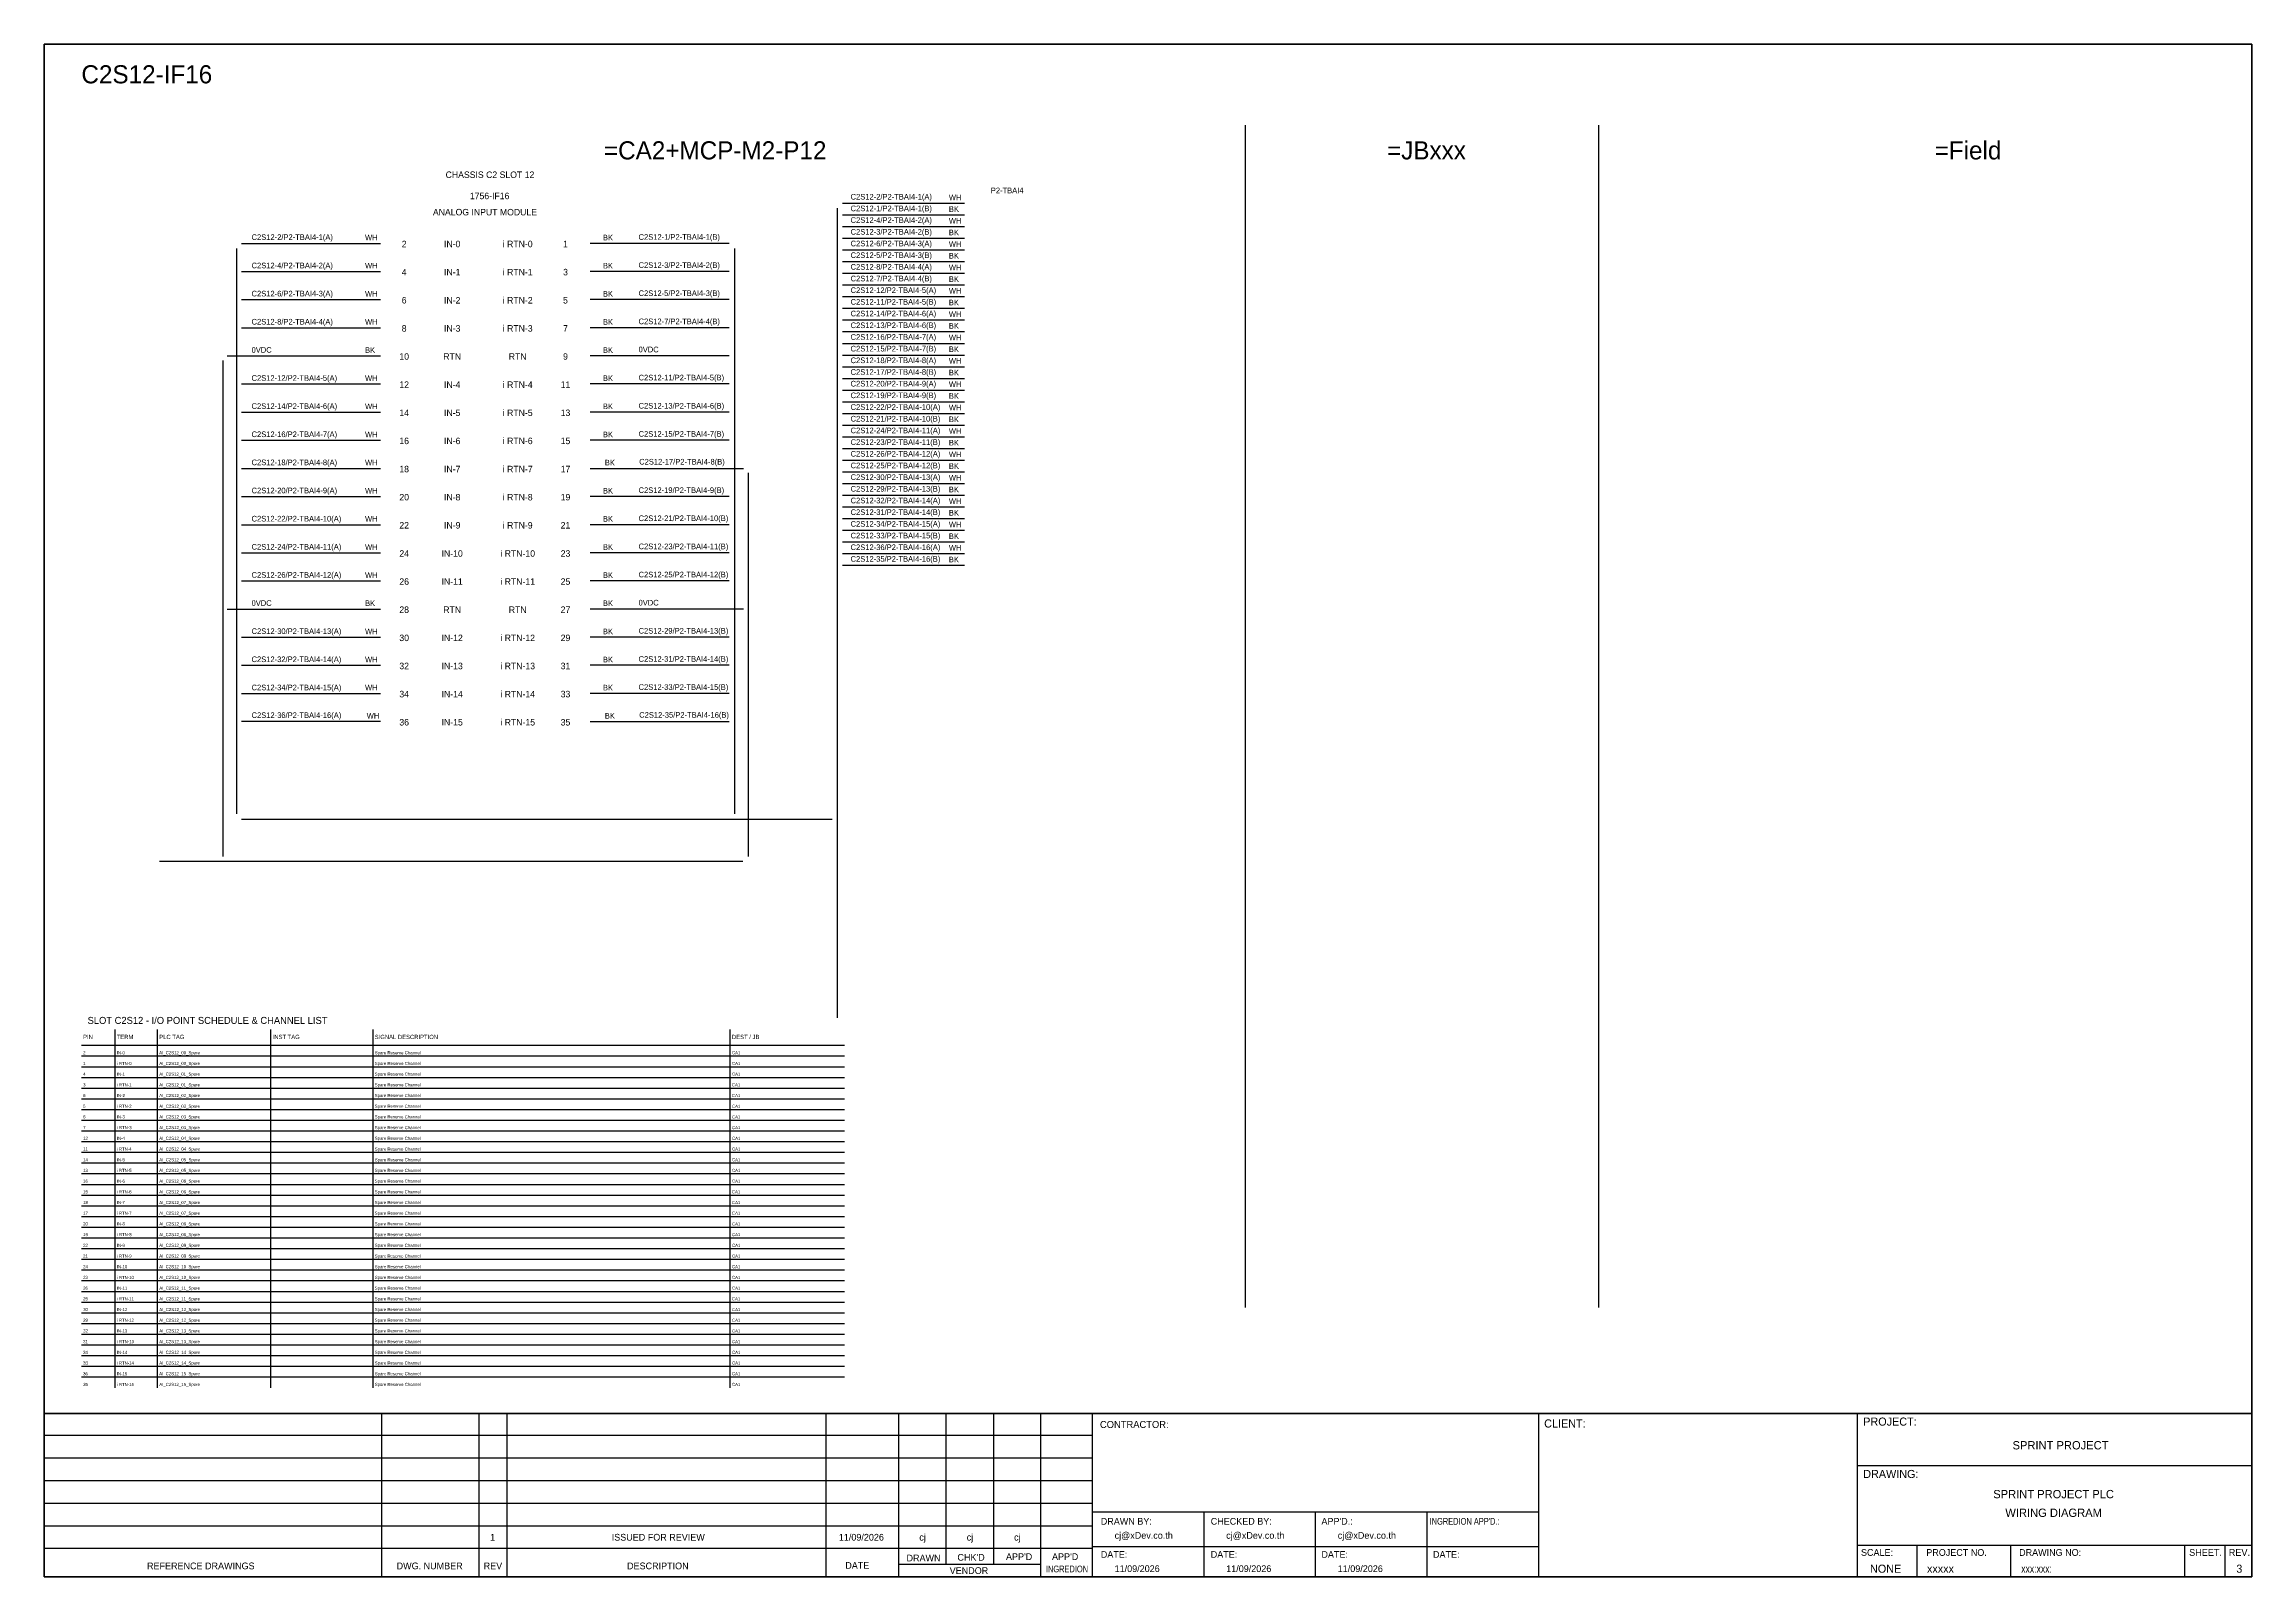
# Model space of a CAD drawing. Header units: metres. Extents: x 0 to 54213, y 0 to 2704.
# Drawn here: x 16773 to 20667, y 0 to 2704 of the extents above; entities that cross this region are included whole.
import ezdxf
from ezdxf.enums import TextEntityAlignment as Align

# ---------------------------------------------------------------- set-up
doc = ezdxf.new("R2010")
doc.units = ezdxf.units.M

msp = doc.modelspace()

# ---------------------------------------------------------------- linework, layer by layer
at = {"ltscale": 25.4}
for p, q in [((18180.9, 2403.1), (18396.3, 2403.1)), ((17981.4, 2352.7), (17736.1, 2352.7)), ((18180.9, 2361.9), (18396.3, 2361.9)), ((17981.4, 2303.1), (17736.1, 2303.1)), ((18180.9, 2320.6), (18396.3, 2320.6)), ((18180.9, 2279.4), (18396.3, 2279.4)), ((17981.4, 2253.5), (17736.1, 2253.5)), ((18180.9, 2238.2), (18396.3, 2238.2)), ((17981.4, 2203.8), (17736.1, 2203.8)), ((18180.9, 2197), (18396.3, 2197)), ((17096.1, 2154.2), (17366.6, 2154.2)), ((17981.4, 2154.2), (17736.1, 2154.2)), ((18180.9, 2155.7), (18396.3, 2155.7)), ((17981.4, 2104.6), (17736.1, 2104.6)), ((18180.9, 2114.5), (18396.3, 2114.5)), ((18180.9, 2073.3), (18396.3, 2073.3)), ((17981.4, 2055), (17736.1, 2055)), ((18180.9, 2032.1), (18396.3, 2032.1)), ((17981.4, 2005.3), (17736.1, 2005.3)), ((18180.9, 1990.8), (18396.3, 1990.8)), ((17736.1, 1955.7), (18006.6, 1955.7)), ((18180.9, 1949.6), (18396.3, 1949.6)), ((18180.9, 1908.4), (18396.3, 1908.4)), ((17981.4, 1906.1), (17736.1, 1906.1)), ((17981.4, 1856.4), (17736.1, 1856.4)), ((18180.9, 1867.2), (18396.3, 1867.2)), ((17981.4, 1806.8), (17736.1, 1806.8)), ((18180.9, 1825.9), (18396.3, 1825.9)), ((17981.4, 1757.2), (17736.1, 1757.2)), ((18180.9, 1784.7), (18396.3, 1784.7)), ((17096.1, 1707.5), (17366.6, 1707.5)), ((18006.6, 1707.5), (17736.1, 1707.5)), ((17981.4, 1657.9), (17736.1, 1657.9)), ((17981.4, 1608.3), (17736.1, 1608.3)), ((17981.4, 1558.6), (17736.1, 1558.6)), ((17736.1, 1509), (17981.4, 1509))]:
    msp.add_line(p, q, dxfattribs=at)
at = {"color": 7}
for p, q in [((16838.9, 937.9), (18184.7, 937.9)), ((16898.2, 333.8), (16898.2, 965.9)), ((16973.2, 333.8), (16973.2, 965.9)), ((17173.2, 333.8), (17173.2, 965.9)), ((17353.2, 333.8), (17353.2, 965.9)), ((17983.2, 333.8), (17983.2, 965.9))]:
    msp.add_line(p, q, dxfattribs=at)
at = {"color": 8}
for p, q in [((16838.9, 919), (18184.7, 919)), ((16838.9, 900.1), (18184.7, 900.1)), ((16838.9, 881.3), (18184.7, 881.3)), ((16838.9, 862.4), (18184.7, 862.4)), ((16838.9, 843.5), (18184.7, 843.5)), ((16838.9, 824.6), (18184.7, 824.6)), ((16838.9, 805.8), (18184.7, 805.8)), ((16838.9, 786.9), (18184.7, 786.9)), ((16838.9, 768), (18184.7, 768)), ((16838.9, 749.1), (18184.7, 749.1)), ((16838.9, 730.2), (18184.7, 730.2)), ((16838.9, 711.4), (18184.7, 711.4)), ((16838.9, 692.5), (18184.7, 692.5)), ((16838.9, 673.6), (18184.7, 673.6)), ((16838.9, 654.7), (18184.7, 654.7)), ((16838.9, 635.9), (18184.7, 635.9)), ((16838.9, 617), (18184.7, 617)), ((16838.9, 598.1), (18184.7, 598.1)), ((16838.9, 579.2), (18184.7, 579.2)), ((16838.9, 560.3), (18184.7, 560.3)), ((16838.9, 541.5), (18184.7, 541.5)), ((16838.9, 522.6), (18184.7, 522.6)), ((16838.9, 503.7), (18184.7, 503.7)), ((16838.9, 484.8), (18184.7, 484.8)), ((16838.9, 465.9), (18184.7, 465.9)), ((16838.9, 447.1), (18184.7, 447.1)), ((16838.9, 428.2), (18184.7, 428.2)), ((16838.9, 409.3), (18184.7, 409.3)), ((16838.9, 390.4), (18184.7, 390.4)), ((16838.9, 371.6), (18184.7, 371.6)), ((16838.9, 352.7), (18184.7, 352.7))]:
    msp.add_line(p, q, dxfattribs=at)
at = {"color": 4}
for p, q in [((20075.5, 56.1), (20075.5, 0)), ((20240.8, 56.1), (20240.8, 0))]:
    msp.add_line(p, q, dxfattribs=at)
at = {"color": 4, "ltscale": 0.5}
for p, q in [((20547.9, 56.1), (20547.9, 0)), ((20547.9, 56.1), (20547.9, 0)), ((20619.1, 56.1), (20619.1, 0)), ((20619.1, 56.1), (20619.1, 0))]:
    msp.add_line(p, q, dxfattribs=at)
at = {"layer": 'GT_1', "color": 4}
for p, q in [((17368.6, 0), (17368.6, 288.2)), ((17540.5, 0), (17540.5, 288.2)), ((17589.6, 0), (17589.6, 288.2)), ((18152.3, 0), (18152.3, 288.2)), ((18280.6, 0), (18280.6, 288.2)), ((18364.2, 21.8), (18364.2, 288.2)), ((18447.7, 21.8), (18447.7, 288.2)), ((18531, 0), (18531, 288.2)), ((18622, 0), (18622, 288.2)), ((19409, 0), (19409, 288.2)), ((19971.3, 0), (19971.3, 288.2)), ((19971.3, 0), (19971.3, 288.2)), ((19971.3, 0), (19971.3, 288.2)), ((18622, 249.3), (16773.2, 249.3)), ((18622, 209.5), (16773.2, 209.5)), ((18622, 169.6), (16773.2, 169.6)), ((18622, 129.7), (16773.2, 129.7)), ((18622, 89.7), (16773.2, 89.7)), ((19409, 114.3), (18622, 114.3)), ((18818.8, 0), (18818.8, 114.3)), ((19015.5, 0), (19015.5, 114.3)), ((19212.3, 0), (19212.3, 114.3)), ((18621.9, 49.8), (16773.2, 49.8)), ((19409, 52.9), (18622, 52.9)), ((19971.3, 56.1), (20666.5, 56.1)), ((18531, 21.8), (18280.6, 21.8))]:
    msp.add_line(p, q, dxfattribs=at)
at = {"layer": 'HELPPOINT', "color": 4, "lineweight": 35}
for p, q in [((16773.2, 0), (16773.2, 2704.2)), ((16773.2, 2704.2), (20666.5, 2704.2)), ((16773.2, 0), (16773.2, 2704.2)), ((16773.2, 2704.2), (20666.5, 2704.2)), ((20666.5, 2704.2), (20666.5, 0)), ((20666.5, 2704.2), (20666.5, 0)), ((20666.5, 0), (16773.2, 0)), ((20666.5, 0), (16773.2, 0))]:
    msp.add_line(p, q, dxfattribs=at)
at = {"layer": 'HELPPOINT', "color": 4}
for p, q in [((19971.3, 196.6), (20666.5, 196.6)), ((19971.3, 196.6), (20666.5, 196.6)), ((19971.3, 56.1), (20666.5, 56.1))]:
    msp.add_line(p, q, dxfattribs=at)
at = {"layer": 'IE-WIRE', "color": 4, "ltscale": 25.4}
for p, q in [((18171.8, 2414.6), (18171.8, 986.1)), ((18180.9, 2423.7), (18396.3, 2423.7)), ((18180.9, 2382.5), (18396.3, 2382.5)), ((17112.2, 2343.6), (17112.2, 1346.2)), ((17121.4, 2352.7), (17366.6, 2352.7)), ((17990.5, 2343.6), (17990.5, 1346.2)), ((18180.9, 2341.2), (18396.3, 2341.2)), ((17121.4, 2303.1), (17366.6, 2303.1)), ((18180.9, 2300), (18396.3, 2300)), ((18180.9, 2258.8), (18396.3, 2258.8)), ((17121.4, 2253.5), (17366.6, 2253.5)), ((17121.4, 2203.8), (17366.6, 2203.8)), ((18180.9, 2217.6), (18396.3, 2217.6)), ((18180.9, 2176.3), (18396.3, 2176.3)), ((17121.4, 2104.6), (17366.6, 2104.6)), ((18180.9, 2135.1), (18396.3, 2135.1)), ((18180.9, 2093.9), (18396.3, 2093.9)), ((17121.4, 2055), (17366.6, 2055)), ((18180.9, 2052.7), (18396.3, 2052.7)), ((17121.4, 2005.3), (17366.6, 2005.3)), ((18180.9, 2011.5), (18396.3, 2011.5)), ((17121.4, 1955.7), (17366.6, 1955.7)), ((18180.9, 1970.2), (18396.3, 1970.2)), ((18180.9, 1929), (18396.3, 1929)), ((17121.4, 1906.1), (17366.6, 1906.1)), ((18180.9, 1887.8), (18396.3, 1887.8)), ((17121.4, 1856.4), (17366.6, 1856.4)), ((18180.9, 1846.6), (18396.3, 1846.6)), ((17121.4, 1806.8), (17366.6, 1806.8)), ((18180.9, 1805.3), (18396.3, 1805.3)), ((17121.4, 1757.2), (17366.6, 1757.2)), ((17121.4, 1657.9), (17366.6, 1657.9)), ((17121.4, 1608.3), (17366.6, 1608.3)), ((17121.4, 1558.6), (17366.6, 1558.6)), ((17366.6, 1509), (17121.4, 1509))]:
    msp.add_line(p, q, dxfattribs=at)
at = {"layer": 'IE-WIRE', "color": 7, "ltscale": 25.4}
for p, q in [((17088.1, 2146.2), (17088.1, 1270.9)), ((18014.6, 1947.7), (18014.6, 1270.9)), ((18005.6, 1262), (16976.6, 1262))]:
    msp.add_line(p, q, dxfattribs=at)
at = {"layer": 'IE-WIRE', "color": 4}
msp.add_line((17121.3, 1337), (18162.6, 1337), dxfattribs=at)
at = {"layer": 'MEMBER', "color": 4, "lineweight": 35}
msp.add_line((16773.2, 288.2), (20666.5, 288.2), dxfattribs=at)
msp.add_line((16773.2, 288.2), (20666.5, 288.2), dxfattribs=at)
at = {"layer": 'MEMBER', "color": 4}
for p, q in [((19971.3, 196.6), (20666.5, 196.6)), ((19971.3, 196.6), (20666.5, 196.6)), ((19971.3, 56.1), (20666.5, 56.1)), ((19971.3, 56.1), (20666.5, 56.1))]:
    msp.add_line(p, q, dxfattribs=at)
at = {"layer": 'x01001-FrameArea'}
for p, q in [((18891.4, 2561.5), (18891.4, 475)), ((19514.5, 2561.5), (19514.5, 475))]:
    msp.add_line(p, q, dxfattribs=at)

# ---------------------------------------------------------------- texts
at = {"color": 2}
msp.add_text('C2S12-IF16', height=32, dxfattribs=at).set_placement((16838.9, 2635))
for s, height, p in [('=CA2+MCP-M2-P12', 32, (17956.6, 2516.8)), ('=JBxxx', 32, (19210.9, 2516.8)), ('=Field', 32, (20166, 2516.8)), ('CHASSIS C2 SLOT 12', 11.441, (17559.4, 2473.8)), ('1756-IF16', 11.44, (17558.8, 2436.4)), ('ANALOG INPUT MODULE', 11.441, (17550.6, 2407.8)), ('2', 11.4, (17408.1, 2351.6)), ('IN-0', 11.44, (17492.8, 2351.6)), ('i RTN-0', 11.44, (17608.3, 2351.6)), ('1', 11.4, (17692.6, 2351.6)), ('4', 11.4, (17408.1, 2302)), ('IN-1', 11.44, (17492.8, 2302)), ('i RTN-1', 11.44, (17608.3, 2302)), ('3', 11.4, (17692.6, 2302)), ('6', 11.4, (17408.1, 2252.3)), ('IN-2', 11.44, (17492.8, 2252.3)), ('i RTN-2', 11.44, (17608.3, 2252.3)), ('5', 11.4, (17692.6, 2252.3)), ('8', 11.4, (17408.1, 2202.7)), ('IN-3', 11.44, (17492.8, 2202.7)), ('i RTN-3', 11.44, (17608.3, 2202.7)), ('7', 11.4, (17692.6, 2202.7)), ('10', 11.44, (17408.1, 2153.1)), ('RTN', 11.44, (17492.8, 2153.1)), ('RTN', 11.44, (17608.3, 2153.1)), ('9', 11.4, (17692.6, 2153.1)), ('12', 11.44, (17408.1, 2103.4)), ('IN-4', 11.44, (17492.8, 2103.4)), ('i RTN-4', 11.44, (17608.3, 2103.4)), ('11', 11.44, (17692.6, 2103.4)), ('14', 11.44, (17408.1, 2053.8)), ('IN-5', 11.44, (17492.8, 2053.8)), ('i RTN-5', 11.44, (17608.3, 2053.8)), ('13', 11.44, (17692.6, 2053.8)), ('16', 11.44, (17408.1, 2004.2)), ('IN-6', 11.44, (17492.8, 2004.2)), ('i RTN-6', 11.44, (17608.3, 2004.2)), ('15', 11.44, (17692.6, 2004.2)), ('18', 11.44, (17408.1, 1954.5)), ('IN-7', 11.44, (17492.8, 1954.5)), ('i RTN-7', 11.44, (17608.3, 1954.5)), ('17', 11.44, (17692.6, 1954.5)), ('20', 11.44, (17408.1, 1904.9)), ('IN-8', 11.44, (17492.8, 1904.9)), ('i RTN-8', 11.44, (17608.3, 1904.9)), ('19', 11.44, (17692.6, 1904.9)), ('22', 11.44, (17408.1, 1855.3)), ('IN-9', 11.44, (17492.8, 1855.3)), ('i RTN-9', 11.44, (17608.3, 1855.3)), ('21', 11.44, (17692.6, 1855.3)), ('24', 11.44, (17408.1, 1805.6)), ('IN-10', 11.44, (17492.8, 1805.6)), ('i RTN-10', 11.44, (17608.3, 1805.6)), ('23', 11.44, (17692.6, 1805.6)), ('26', 11.44, (17408.1, 1756)), ('IN-11', 11.44, (17492.8, 1756)), ('i RTN-11', 11.44, (17608.3, 1756)), ('25', 11.44, (17692.6, 1756)), ('28', 11.44, (17408.1, 1706.4)), ('RTN', 11.44, (17492.8, 1706.4)), ('RTN', 11.44, (17608.3, 1706.4)), ('27', 11.44, (17692.6, 1706.4)), ('30', 11.44, (17408.1, 1656.7)), ('IN-12', 11.44, (17492.8, 1656.7)), ('i RTN-12', 11.44, (17608.3, 1656.7)), ('29', 11.44, (17692.6, 1656.7)), ('32', 11.44, (17408.1, 1607.1)), ('IN-13', 11.44, (17492.8, 1607.1)), ('i RTN-13', 11.44, (17608.3, 1607.1)), ('31', 11.44, (17692.6, 1607.1)), ('34', 11.44, (17408.1, 1557.5)), ('IN-14', 11.44, (17492.8, 1557.5)), ('i RTN-14', 11.44, (17608.3, 1557.5)), ('33', 11.44, (17692.6, 1557.5)), ('36', 11.44, (17408.1, 1507.8)), ('IN-15', 11.44, (17492.8, 1507.8)), ('i RTN-15', 11.44, (17608.3, 1507.8)), ('35', 11.44, (17692.6, 1507.8))]:
    msp.add_text(s, height=height, dxfattribs=at).set_placement(p, align=Align.MIDDLE_CENTER)
at = {"color": 4}
for s, height, p in [('C2S12-2/P2-TBAI4-1(A)', 9.949, (18195.4, 2430)), ('WH', 9.95, (18368.7, 2428.9)), ('C2S12-4/P2-TBAI4-2(A)', 9.949, (18195.4, 2388.8)), ('WH', 9.95, (18368.7, 2387.7)), ('C2S12-2/P2-TBAI4-1(A)', 9.949, (17139, 2358.7)), ('WH', 9.95, (17339.1, 2358)), ('C2S12-6/P2-TBAI4-3(A)', 9.949, (18195.4, 2347.5)), ('WH', 9.95, (18368.7, 2346.5)), ('C2S12-4/P2-TBAI4-2(A)', 9.949, (17139, 2308.7)), ('WH', 9.95, (17339.1, 2308.4)), ('C2S12-8/P2-TBAI4-4(A)', 9.949, (18195.4, 2306.3)), ('WH', 9.95, (18368.7, 2305.3)), ('C2S12-6/P2-TBAI4-3(A)', 9.949, (17139, 2259.1)), ('WH', 9.95, (17339.1, 2258.7)), ('C2S12-12/P2-TBAI4-5(A)', 9.949, (18195.4, 2265.1)), ('WH', 9.95, (18368.7, 2264.1)), ('C2S12-8/P2-TBAI4-4(A)', 9.949, (17139, 2209.5)), ('C2S12-14/P2-TBAI4-6(A)', 9.949, (18195.4, 2223.9)), ('WH', 9.95, (18368.7, 2222.8)), ('WH', 9.95, (17339.1, 2209.1)), ('C2S12-16/P2-TBAI4-7(A)', 9.949, (18195.4, 2182.6)), ('WH', 9.95, (18368.7, 2181.6)), ('C2S12-18/P2-TBAI4-8(A)', 9.949, (18195.4, 2141.4)), ('WH', 9.95, (18368.7, 2140.4)), ('C2S12-12/P2-TBAI4-5(A)', 9.949, (17139, 2110.2)), ('WH', 9.95, (17339.1, 2109.8)), ('C2S12-20/P2-TBAI4-9(A)', 9.949, (18195.4, 2100.2)), ('WH', 9.95, (18368.7, 2099.2)), ('C2S12-14/P2-TBAI4-6(A)', 9.949, (17139, 2060.6)), ('WH', 9.95, (17339.1, 2060.2)), ('C2S12-22/P2-TBAI4-10(A)', 9.949, (18195.4, 2059)), ('WH', 9.95, (18368.7, 2057.9)), ('C2S12-24/P2-TBAI4-11(A)', 9.949, (18195.4, 2017.7)), ('WH', 9.95, (18368.7, 2016.7)), ('C2S12-16/P2-TBAI4-7(A)', 9.949, (17139, 2010.9)), ('WH', 9.95, (17339.1, 2010.6)), ('C2S12-26/P2-TBAI4-12(A)', 9.949, (18195.4, 1976.5)), ('C2S12-18/P2-TBAI4-8(A)', 9.949, (17139, 1961.3)), ('WH', 9.95, (17339.1, 1960.9)), ('WH', 9.95, (18368.7, 1975.5)), ('C2S12-20/P2-TBAI4-9(A)', 9.949, (17139, 1911.7)), ('WH', 9.95, (17339.1, 1911.3)), ('C2S12-30/P2-TBAI4-13(A)', 9.949, (18195.4, 1935.3)), ('WH', 9.95, (18368.7, 1934.3)), ('C2S12-22/P2-TBAI4-10(A)', 9.949, (17139, 1862)), ('WH', 9.95, (17339.1, 1861.7)), ('C2S12-32/P2-TBAI4-14(A)', 9.949, (18195.4, 1894.1)), ('WH', 9.95, (18368.7, 1893)), ('C2S12-34/P2-TBAI4-15(A)', 9.949, (18195.4, 1852.8)), ('WH', 9.95, (18368.7, 1851.8)), ('C2S12-24/P2-TBAI4-11(A)', 9.949, (17139, 1812.4)), ('WH', 9.95, (17339.1, 1812)), ('C2S12-36/P2-TBAI4-16(A)', 9.949, (18195.4, 1811.6)), ('WH', 9.95, (18368.7, 1810.6)), ('C2S12-26/P2-TBAI4-12(A)', 9.949, (17139, 1762.8)), ('WH', 9.95, (17339.1, 1762.4)), ('C2S12-30/P2-TBAI4-13(A)', 9.949, (17139, 1663.5)), ('WH', 9.95, (17339.1, 1663.1)), ('C2S12-32/P2-TBAI4-14(A)', 9.949, (17139, 1613.9)), ('WH', 9.95, (17339.1, 1613.5)), ('C2S12-34/P2-TBAI4-15(A)', 9.949, (17139, 1564.2)), ('WH', 9.95, (17339.1, 1563.9)), ('C2S12-36/P2-TBAI4-16(A)', 9.949, (17139, 1515.3)), ('WH', 9.95, (17342.1, 1514.2))]:
    msp.add_text(s, height=height, dxfattribs=at).set_placement(p)
for s, height, p in [('C2S12-1/P2-TBAI4-1(B)', 9.949, (18195.4, 2409.4)), ('BK', 9.95, (18368.7, 2408.3)), ('C2S12-3/P2-TBAI4-2(B)', 9.949, (18195.4, 2368.1)), ('BK', 9.95, (18368.7, 2367.1)), ('BK', 9.95, (17758.6, 2358)), ('C2S12-1/P2-TBAI4-1(B)', 9.949, (17821.5, 2359)), ('C2S12-5/P2-TBAI4-3(B)', 9.949, (18195.4, 2326.9)), ('BK', 9.95, (17758.6, 2308.4)), ('C2S12-3/P2-TBAI4-2(B)', 9.949, (17821.5, 2309.4)), ('BK', 9.95, (18368.7, 2325.9)), ('BK', 9.95, (17758.6, 2258.7)), ('C2S12-5/P2-TBAI4-3(B)', 9.949, (17821.5, 2259.8)), ('C2S12-7/P2-TBAI4-4(B)', 9.949, (18195.4, 2285.7)), ('BK', 9.95, (18368.7, 2284.7)), ('C2S12-7/P2-TBAI4-4(B)', 9.949, (17821.5, 2210.1)), ('C2S12-11/P2-TBAI4-5(B)', 9.949, (18195.4, 2244.5)), ('BK', 9.95, (18368.7, 2243.4)), ('BK', 9.95, (17758.6, 2209.1)), ('C2S12-13/P2-TBAI4-6(B)', 9.949, (18195.4, 2203.2)), ('BK', 9.95, (18368.7, 2202.2)), ('0VDC', 9.95, (17139, 2159.8)), ('BK', 9.95, (17339.1, 2159.5)), ('BK', 9.95, (17758.6, 2159.5)), ('0VDC', 9.95, (17821.5, 2160.5)), ('C2S12-15/P2-TBAI4-7(B)', 9.949, (18195.4, 2162)), ('BK', 9.95, (18368.7, 2161)), ('BK', 9.95, (17758.6, 2109.8)), ('C2S12-11/P2-TBAI4-5(B)', 9.949, (17821.5, 2110.9)), ('C2S12-17/P2-TBAI4-8(B)', 9.949, (18195.4, 2120.8)), ('BK', 9.95, (18368.7, 2119.8)), ('BK', 9.95, (17758.6, 2060.2)), ('C2S12-13/P2-TBAI4-6(B)', 9.949, (17821.5, 2061.2)), ('C2S12-19/P2-TBAI4-9(B)', 9.949, (18195.4, 2079.6)), ('BK', 9.95, (18368.7, 2078.5)), ('C2S12-21/P2-TBAI4-10(B)', 9.949, (18195.4, 2038.4)), ('BK', 9.95, (18368.7, 2037.3)), ('BK', 9.95, (17758.6, 2010.6)), ('C2S12-15/P2-TBAI4-7(B)', 9.949, (17821.5, 2011.6)), ('C2S12-23/P2-TBAI4-11(B)', 9.949, (18195.4, 1997.1)), ('BK', 9.95, (18368.7, 1996.1)), ('BK', 9.95, (17762, 1960.9)), ('C2S12-17/P2-TBAI4-8(B)', 9.949, (17822.6, 1962.5)), ('C2S12-25/P2-TBAI4-12(B)', 9.949, (18195.4, 1955.9)), ('BK', 9.95, (18368.7, 1954.9)), ('BK', 9.95, (17758.6, 1911.3)), ('C2S12-19/P2-TBAI4-9(B)', 9.949, (17821.5, 1912.3)), ('C2S12-29/P2-TBAI4-13(B)', 9.949, (18195.4, 1914.7)), ('BK', 9.95, (18368.7, 1913.6)), ('BK', 9.95, (17758.6, 1861.7)), ('C2S12-21/P2-TBAI4-10(B)', 9.949, (17821.5, 1862.7)), ('C2S12-31/P2-TBAI4-14(B)', 9.949, (18195.4, 1873.5)), ('BK', 9.95, (18368.7, 1872.4)), ('C2S12-33/P2-TBAI4-15(B)', 9.949, (18195.4, 1832.2)), ('BK', 9.95, (18368.7, 1831.2)), ('BK', 9.95, (17758.6, 1812)), ('C2S12-23/P2-TBAI4-11(B)', 9.949, (17821.5, 1813.1)), ('C2S12-35/P2-TBAI4-16(B)', 9.949, (18195.4, 1791)), ('BK', 9.95, (18368.7, 1790)), ('BK', 9.95, (17758.6, 1762.4)), ('C2S12-25/P2-TBAI4-12(B)', 9.949, (17821.5, 1763.4)), ('0VDC', 9.95, (17139, 1713.1)), ('BK', 9.95, (17339.1, 1712.8)), ('BK', 9.95, (17758.6, 1712.8)), ('0VDC', 9.95, (17821.5, 1713.8)), ('C2S12-29/P2-TBAI4-13(B)', 9.949, (17821.5, 1664.2)), ('BK', 9.95, (17758.6, 1663.1)), ('BK', 9.95, (17758.6, 1613.5)), ('C2S12-31/P2-TBAI4-14(B)', 9.949, (17821.5, 1614.5)), ('BK', 9.95, (17758.6, 1563.9)), ('C2S12-33/P2-TBAI4-15(B)', 9.949, (17821.5, 1564.9)), ('BK', 9.95, (17762, 1514.2)), ('C2S12-35/P2-TBAI4-16(B)', 9.949, (17822.6, 1515.8))]:
    msp.add_text(s, height=height).set_placement(p)
msp.add_text('P2-TBAI4', height=9.95, dxfattribs=at).set_placement((18471.5, 2446.1), align=Align.MIDDLE_CENTER)
at = {"color": 3}
for s, p in [('PIN', (16841.9, 948.9)), ('TERM', (16901.2, 948.9)), ('PLC TAG', (16976.2, 948.9)), ('INST TAG', (17176.2, 948.9)), ('SIGNAL DESCRIPTION', (17356.2, 948.9)), ('DEST / JB', (17986.2, 948.9))]:
    msp.add_text(s, height=7.5, dxfattribs=at).set_placement(p)
at = {"color": 7}
for s, p in [('2', (16841.9, 922)), ('1', (16841.9, 903.1)), ('i RTN-0', (16901.2, 903.1)), ('IN-0', (16901.2, 922)), ('AI_C2S12_00_Spare', (16976.2, 922)), ('AI_C2S12_00_Spare', (16976.2, 903.1)), ('Spare Reserve Channel', (17356.2, 922)), ('Spare Reserve Channel', (17356.2, 903.1)), ('CA1', (17986.2, 922)), ('CA1', (17986.2, 903.1)), ('4', (16841.9, 884.3)), ('3', (16841.9, 865.4)), ('i RTN-1', (16901.2, 865.4)), ('IN-1', (16901.2, 884.3)), ('AI_C2S12_01_Spare', (16976.2, 884.3)), ('AI_C2S12_01_Spare', (16976.2, 865.4)), ('Spare Reserve Channel', (17356.2, 884.3)), ('Spare Reserve Channel', (17356.2, 865.4)), ('CA1', (17986.2, 884.3)), ('CA1', (17986.2, 865.4)), ('5', (16841.9, 827.6)), ('6', (16841.9, 846.5)), ('i RTN-2', (16901.2, 827.6)), ('IN-2', (16901.2, 846.5)), ('AI_C2S12_02_Spare', (16976.2, 846.5)), ('AI_C2S12_02_Spare', (16976.2, 827.6)), ('Spare Reserve Channel', (17356.2, 846.5)), ('Spare Reserve Channel', (17356.2, 827.6)), ('CA1', (17986.2, 846.5)), ('CA1', (17986.2, 827.6)), ('8', (16841.9, 808.8)), ('7', (16841.9, 789.9)), ('i RTN-3', (16901.2, 789.9)), ('IN-3', (16901.2, 808.8)), ('AI_C2S12_03_Spare', (16976.2, 808.8)), ('AI_C2S12_03_Spare', (16976.2, 789.9)), ('Spare Reserve Channel', (17356.2, 808.8)), ('Spare Reserve Channel', (17356.2, 789.9)), ('CA1', (17986.2, 808.8)), ('CA1', (17986.2, 789.9)), ('12', (16841.9, 771)), ('11', (16841.9, 752.1)), ('i RTN-4', (16901.2, 752.1)), ('IN-4', (16901.2, 771)), ('AI_C2S12_04_Spare', (16976.2, 771)), ('AI_C2S12_04_Spare', (16976.2, 752.1)), ('Spare Reserve Channel', (17356.2, 771)), ('Spare Reserve Channel', (17356.2, 752.1)), ('CA1', (17986.2, 771)), ('CA1', (17986.2, 752.1)), ('14', (16841.9, 733.2)), ('13', (16841.9, 714.4)), ('16', (16841.9, 695.5)), ('i RTN-5', (16901.2, 714.4)), ('IN-5', (16901.2, 733.2)), ('IN-6', (16901.2, 695.5)), ('AI_C2S12_05_Spare', (16976.2, 733.2)), ('AI_C2S12_05_Spare', (16976.2, 714.4)), ('AI_C2S12_06_Spare', (16976.2, 695.5)), ('Spare Reserve Channel', (17356.2, 733.2)), ('Spare Reserve Channel', (17356.2, 714.4)), ('Spare Reserve Channel', (17356.2, 695.5)), ('CA1', (17986.2, 733.2)), ('CA1', (17986.2, 714.4)), ('CA1', (17986.2, 695.5)), ('15', (16841.9, 676.6)), ('18', (16841.9, 657.7)), ('i RTN-6', (16901.2, 676.6)), ('IN-7', (16901.2, 657.7)), ('AI_C2S12_06_Spare', (16976.2, 676.6)), ('AI_C2S12_07_Spare', (16976.2, 657.7)), ('Spare Reserve Channel', (17356.2, 676.6)), ('Spare Reserve Channel', (17356.2, 657.7)), ('CA1', (17986.2, 676.6)), ('CA1', (17986.2, 657.7)), ('20', (16841.9, 620)), ('17', (16841.9, 638.9)), ('i RTN-7', (16901.2, 638.9)), ('IN-8', (16901.2, 620)), ('AI_C2S12_07_Spare', (16976.2, 638.9)), ('AI_C2S12_08_Spare', (16976.2, 620)), ('Spare Reserve Channel', (17356.2, 638.9)), ('Spare Reserve Channel', (17356.2, 620)), ('CA1', (17986.2, 638.9)), ('CA1', (17986.2, 620)), ('22', (16841.9, 582.2)), ('19', (16841.9, 601.1)), ('i RTN-8', (16901.2, 601.1)), ('IN-9', (16901.2, 582.2)), ('AI_C2S12_08_Spare', (16976.2, 601.1)), ('AI_C2S12_09_Spare', (16976.2, 582.2)), ('Spare Reserve Channel', (17356.2, 601.1)), ('Spare Reserve Channel', (17356.2, 582.2)), ('CA1', (17986.2, 601.1)), ('CA1', (17986.2, 582.2)), ('21', (16841.9, 563.3)), ('24', (16841.9, 544.5)), ('i RTN-9', (16901.2, 563.3)), ('IN-10', (16901.2, 544.5)), ('AI_C2S12_09_Spare', (16976.2, 563.3)), ('AI_C2S12_10_Spare', (16976.2, 544.5)), ('Spare Reserve Channel', (17356.2, 563.3)), ('Spare Reserve Channel', (17356.2, 544.5)), ('CA1', (17986.2, 563.3)), ('CA1', (17986.2, 544.5)), ('23', (16841.9, 525.6)), ('26', (16841.9, 506.7)), ('i RTN-10', (16901.2, 525.6)), ('IN-11', (16901.2, 506.7)), ('AI_C2S12_10_Spare', (16976.2, 525.6)), ('AI_C2S12_11_Spare', (16976.2, 506.7)), ('Spare Reserve Channel', (17356.2, 525.6)), ('Spare Reserve Channel', (17356.2, 506.7)), ('CA1', (17986.2, 525.6)), ('CA1', (17986.2, 506.7)), ('30', (16841.9, 468.9)), ('25', (16841.9, 487.8)), ('i RTN-11', (16901.2, 487.8)), ('IN-12', (16901.2, 468.9)), ('AI_C2S12_11_Spare', (16976.2, 487.8)), ('AI_C2S12_12_Spare', (16976.2, 468.9)), ('Spare Reserve Channel', (17356.2, 487.8)), ('Spare Reserve Channel', (17356.2, 468.9)), ('CA1', (17986.2, 487.8)), ('CA1', (17986.2, 468.9)), ('32', (16841.9, 431.2)), ('29', (16841.9, 450.1)), ('i RTN-12', (16901.2, 450.1)), ('IN-13', (16901.2, 431.2)), ('AI_C2S12_12_Spare', (16976.2, 450.1)), ('AI_C2S12_13_Spare', (16976.2, 431.2)), ('Spare Reserve Channel', (17356.2, 450.1)), ('Spare Reserve Channel', (17356.2, 431.2)), ('CA1', (17986.2, 450.1)), ('CA1', (17986.2, 431.2)), ('31', (16841.9, 412.3)), ('34', (16841.9, 393.4)), ('i RTN-13', (16901.2, 412.3)), ('IN-14', (16901.2, 393.4)), ('AI_C2S12_13_Spare', (16976.2, 412.3)), ('AI_C2S12_14_Spare', (16976.2, 393.4)), ('Spare Reserve Channel', (17356.2, 412.3)), ('Spare Reserve Channel', (17356.2, 393.4)), ('CA1', (17986.2, 412.3)), ('CA1', (17986.2, 393.4)), ('33', (16841.9, 374.6)), ('36', (16841.9, 355.7)), ('i RTN-14', (16901.2, 374.6)), ('IN-15', (16901.2, 355.7)), ('AI_C2S12_14_Spare', (16976.2, 374.6)), ('AI_C2S12_15_Spare', (16976.2, 355.7)), ('Spare Reserve Channel', (17356.2, 374.6)), ('Spare Reserve Channel', (17356.2, 355.7)), ('CA1', (17986.2, 374.6)), ('CA1', (17986.2, 355.7)), ('35', (16841.9, 336.8)), ('i RTN-15', (16901.2, 336.8)), ('AI_C2S12_15_Spare', (16976.2, 336.8)), ('Spare Reserve Channel', (17356.2, 336.8)), ('CA1', (17986.2, 336.8))]:
    msp.add_text(s, height=5.5, dxfattribs=at).set_placement(p)
at = {"color": 4, "ltscale": 100}
for s, p in [('SPRINT PROJECT', (20329.1, 232.2)), ('SPRINT PROJECT PLC', (20316.9, 146)), ('WIRING DIAGRAM', (20316.9, 113.1))]:
    msp.add_text(s, height=14.693, dxfattribs=at).set_placement(p, align=Align.MIDDLE_CENTER)
at = {"layer": 'GT_1', "color": 4}
for s, p in [('CLIENT:', (19418.5, 263.5)), ('PROJECT:', (19981.2, 266.8)), ('DRAWING:', (19981.2, 174.4))]:
    msp.add_text(s, height=14.25, dxfattribs=at).set_placement(p)
at = {"layer": 'MEMBER', "color": 4, "ltscale": 0.8}
for s, height, p in [('SLOT C2S12 - I/O POINT SCHEDULE & CHANNEL LIST', 12.35, (16849.8, 975.6)), ('CONTRACTOR:', 12.35, (18635.1, 262.7)), ('DRAWN BY:', 11.88, (18636.6, 92.1)), ('cj@xDev.co.th', 11.875, (18661, 67.2)), ('CHECKED BY:', 11.875, (18830.5, 92.1)), ('cj@xDev.co.th', 11.875, (18857.8, 67.2)), ("APP'D.:", 11.88, (19025.7, 92.1)), ('cj@xDev.co.th', 11.875, (19054.5, 67.2)), ('DRAWN', 11.88, (18294, 27.3)), ("CHK'D", 11.88, (18383.8, 28.5)), ("APP'D", 11.88, (18469.4, 29.7)), ("APP'D", 11.88, (18550.6, 29.7)), ('DATE:', 11.88, (18636.6, 33.6)), ('DATE:', 11.88, (18830.5, 33.6)), ('DATE:', 11.88, (19025.7, 33.6)), ('DATE:', 11.88, (19222.5, 33.6)), ('SCALE:', 11.88, (19977.2, 37.1)), ('PROJECT NO.', 11.875, (20092.4, 37.1)), ('DRAWING NO:', 11.875, (20256.1, 37.1)), ('SHEET.', 12, (20555.9, 37.1)), ('REV.', 12, (20625.8, 37.1)), ('REFERENCE DRAWINGS', 11.875, (16954.6, 13.4)), ('DWG. NUMBER', 11.875, (17394.8, 13.4)), ('REV', 11.88, (17548.3, 13.4)), ('DESCRIPTION', 11.875, (17801.2, 13.4)), ('DATE', 11.88, (18186, 14.2)), ('VENDOR', 11.88, (18370.1, 5.1)), ('11/09/2026', 11.88, (18661, 8.5)), ('11/09/2026', 11.88, (18857.8, 8.5)), ('11/09/2026', 11.88, (19054.5, 8.5)), ('NONE', 14.23, (19993.2, 7.3)), ('xxxxx', 14.23, (20093.6, 7.3))]:
    msp.add_text(s, height=height, dxfattribs=at).set_placement(p)
at = {"layer": 'MEMBER', "color": 4, "ltscale": 0.8, "width": 0.8}
for s, height, p in [("INGREDION APP'D.:", 11.875, (19216.5, 92.1)), ('INGREDION', 11.88, (18539.8, 8)), ('xxx:xxx:', 14.23, (20259.8, 7.3))]:
    msp.add_text(s, height=height, dxfattribs=at).set_placement(p)
at = {"layer": 'MEMBER', "color": 4, "ltscale": 0.8}
for s, height, p in [('1', 11.9, (17564.1, 69.9)), ('ISSUED FOR REVIEW', 11.875, (17856.2, 69.9)), ('11/09/2026', 11.88, (18214.4, 69.9)), ('cj', 11.88, (18322.3, 69.9)), ('cj', 11.88, (18405.9, 69.9)), ('cj', 11.88, (18489.4, 69.9))]:
    msp.add_text(s, height=height, dxfattribs=at).set_placement(p, align=Align.MIDDLE_CENTER)
msp.add_text('3', height=14.2, dxfattribs=at).set_placement((20644.4, 7.3), align=Align.CENTER)

doc.saveas('drawing.dxf')
